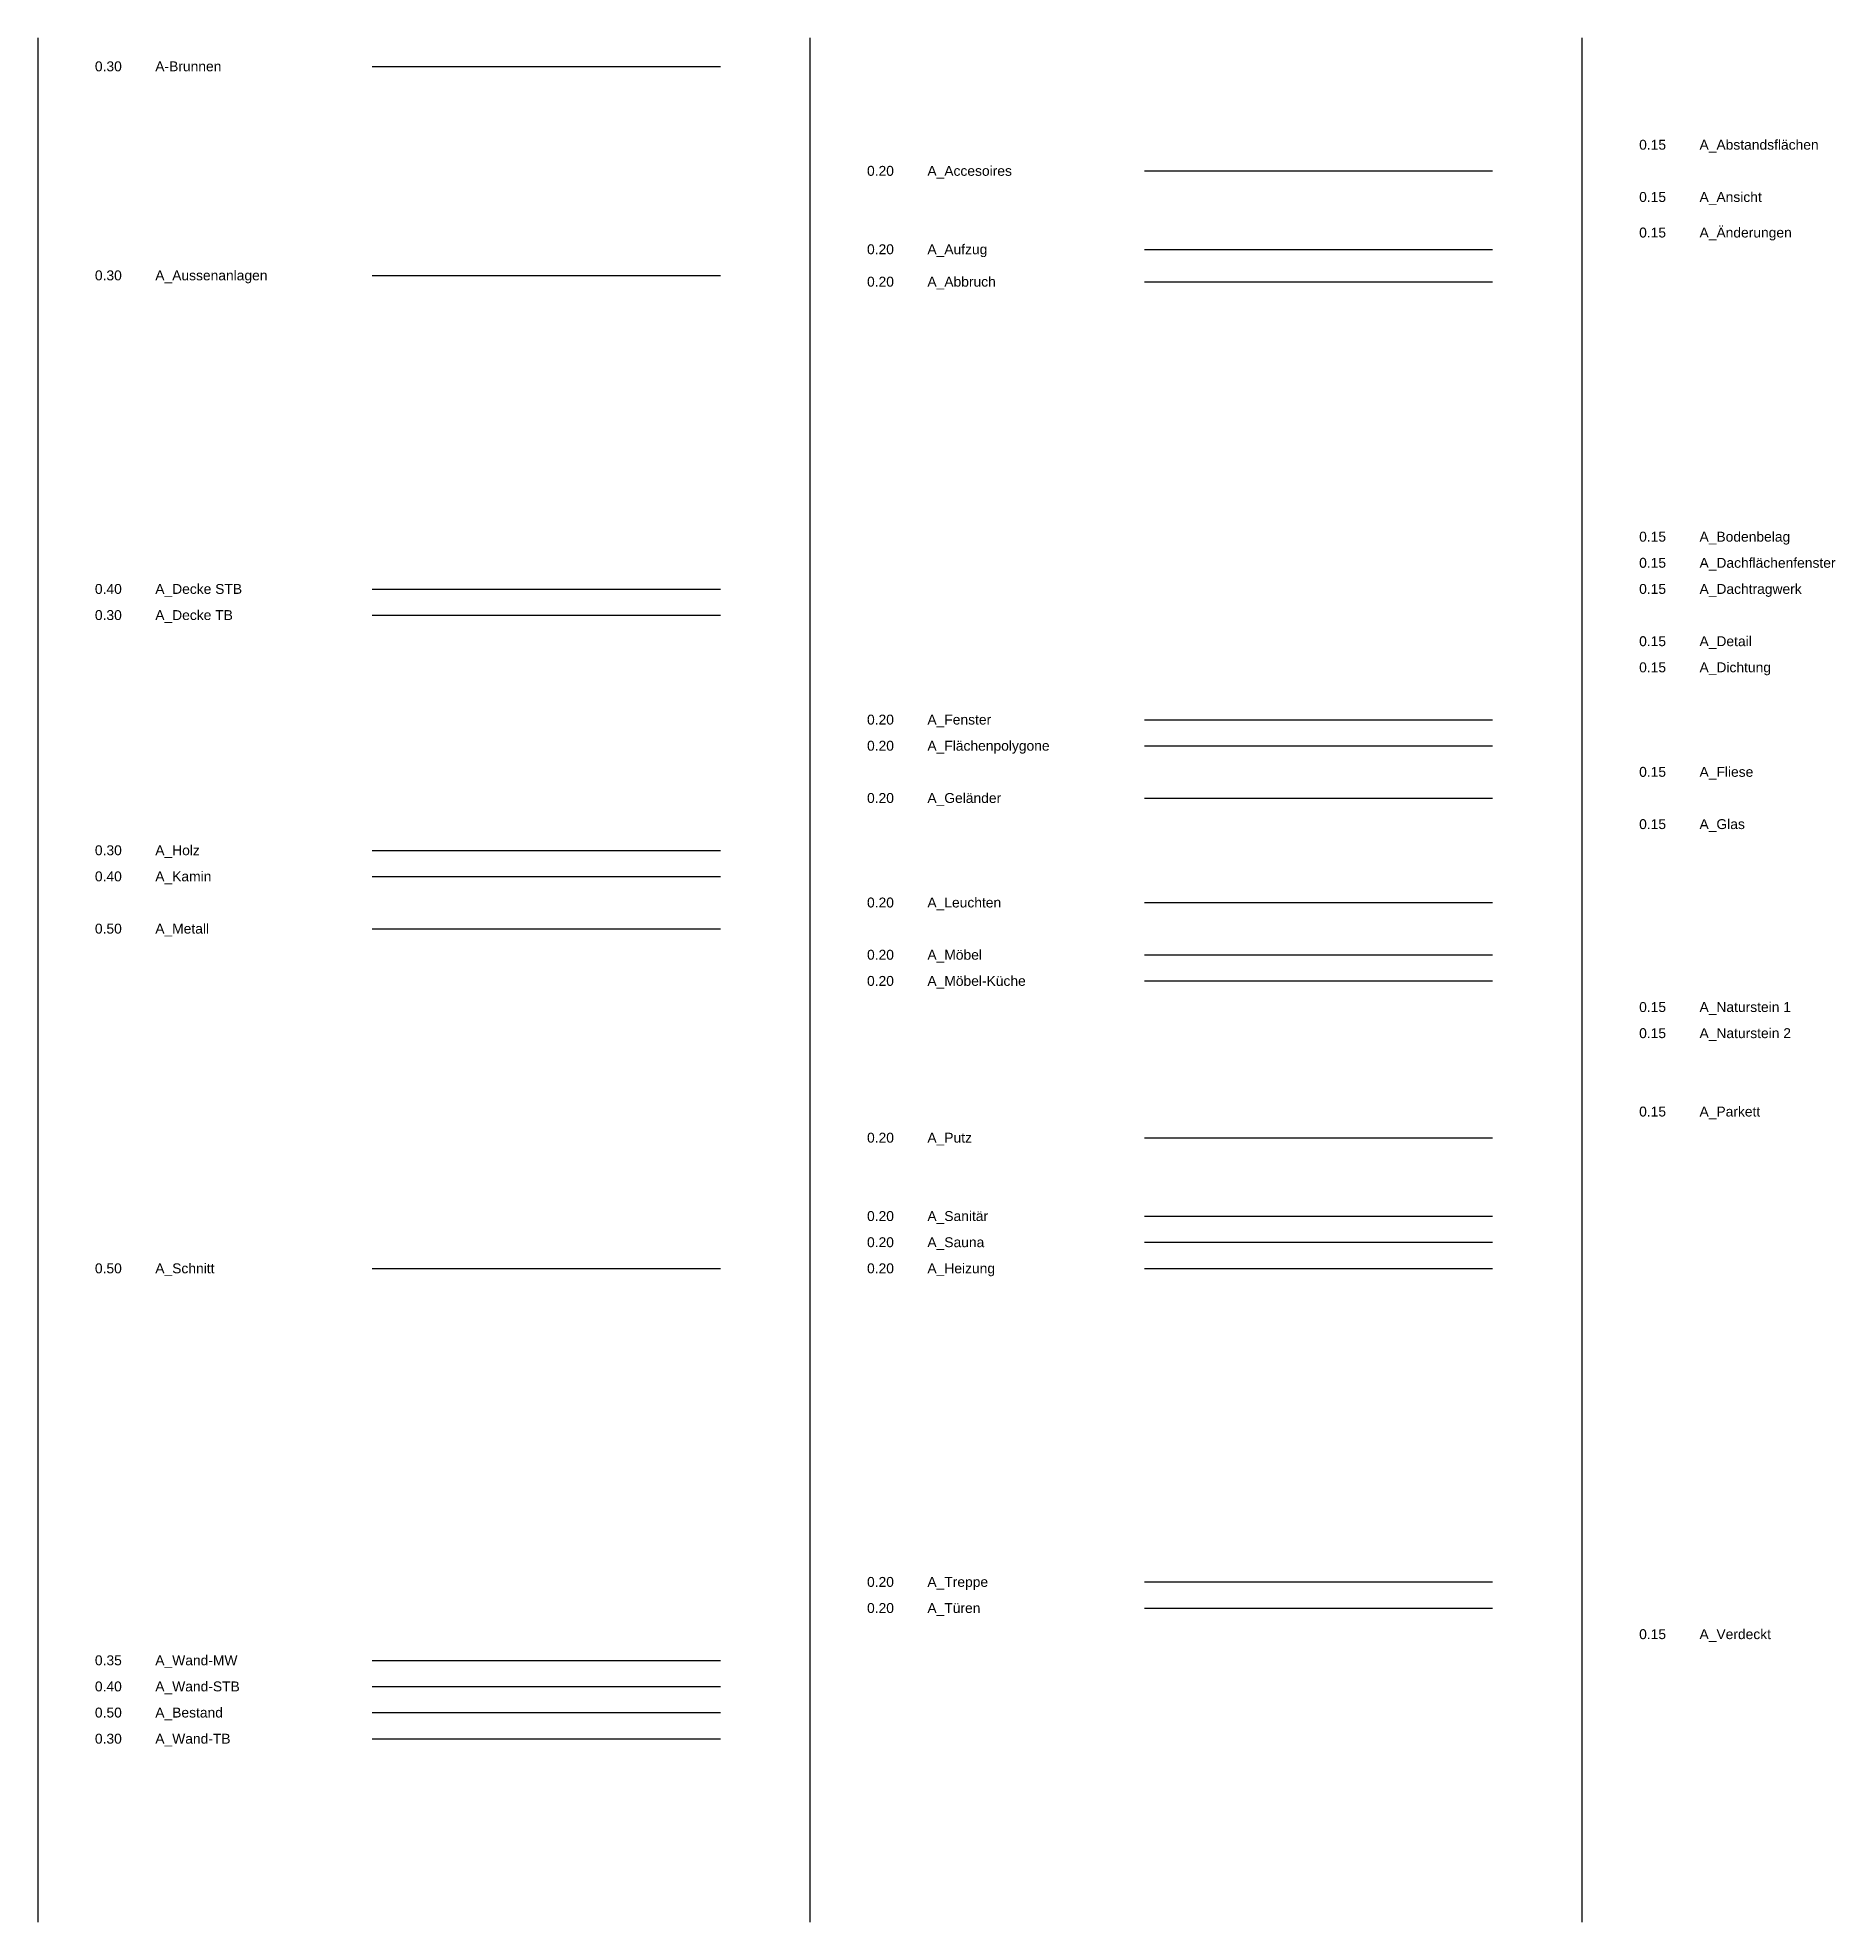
# Model space of a CAD drawing. Extents: x 17699 to 28884, y -7809 to 6608.
# Drawn here: x 17855 to 22396, y 1840 to 6601 of the extents above; entities that cross this region are included whole.
import ezdxf

# ---------------------------------------------------------------- set-up
doc = ezdxf.new("R2010")
doc.units = 0
doc.linetypes.add('PUNKT', pattern=[6.35, 0, -6.35])
doc.linetypes.add('VERDECKT', pattern=[9.525, 6.35, -3.175])
for name, color, linetype in [('A-Brunnen', 6, 'Continuous'), ('A_Abbruch', 2, 'Continuous'), ('A_Abstandsflächen', 9, 'PUNKT'), ('A_Accessoires', 2, 'Continuous'), ('A_Ansicht', 9, 'Continuous'), ('A_Aufzug', 2, 'Continuous'), ('A_Aussenanlagen', 6, 'Continuous'), ('A_Bestand', 5, 'Continuous'), ('A_Bodenbelag', 9, 'Continuous'), ('A_Dachflächenfenster', 9, 'VERDECKT'), ('A_Decke TB', 6, 'Continuous'), ('A_Decke-STB', 3, 'Continuous'), ('A_Detail', 9, 'Continuous'), ('A_Dichtung', 9, 'Continuous'), ('A_Fenster', 4, 'Continuous'), ('A_Fliese', 9, 'Continuous'), ('A_Geländer', 2, 'Continuous'), ('A_Glas', 9, 'Continuous'), ('A_Heizung', 9, 'Continuous'), ('A_Holz', 6, 'Continuous'), ('A_Kamin', 1, 'Continuous'), ('A_Leuchten', 2, 'Continuous'), ('A_Metall', 6, 'Continuous'), ('A_Möbel', 2, 'Continuous'), ('A_Möbel-Küche', 2, 'Continuous'), ('A_Naturstein 1', 9, 'Continuous'), ('A_Naturstein 2', 9, 'Continuous'), ('A_Parkett', 9, 'Continuous'), ('A_Putz', 4, 'Continuous'), ('A_Sanitär', 4, 'Continuous'), ('A_Sauna', 2, 'Continuous'), ('A_Schnitt', 5, 'Continuous'), ('A_Treppe', 4, 'Continuous'), ('A_Türen', 2, 'Continuous'), ('A_Verdeckt', 9, 'VERDECKT'), ('A_Wand -TB', 6, 'Continuous'), ('A_Wand-MW', 1, 'Continuous'), ('A_Wand-STB', 3, 'Continuous'), ('A_Änderungen', 10, 'Continuous')]:
    doc.layers.add(name, color=color, linetype=linetype)
doc.layers.add('A_Dachtragwerk', color=9, linetype='Continuous', lineweight=15)
doc.layers.add('A_Flächenpolygone', color=231, linetype='Continuous', plot=False)
doc.styles.add('ARIAL', font='arial.ttf')
doc.styles.get("Standard").update_dxf_attribs({"font": 'txt.shx'})
doc.linetypes.add('ABBRUCHLINIE', pattern='A,7.5,0,["X",Standard,S=2,R=0,X=0,Y=-1],-1', length=8.5)

msp = doc.modelspace()

# ---------------------------------------------------------------- texts
at = {"layer": 'A-Brunnen', "char_height": 25, "width": 7059.53558, "attachment_point": 1, "style": 'ARIAL'}
for s, insert in [('0.30', (17999.259, 6541.468)), ('A-Brunnen ', (18151.802, 6541.468))]:
    msp.add_mtext(s, dxfattribs=dict(at, insert=insert))
at = {"layer": 'A_Abbruch', "char_height": 25, "width": 7059.53558, "attachment_point": 1, "style": 'ARIAL'}
for s, insert in [('0.20', (19949.949, 5997.413)), ('A_Abbruch', (20102.492, 5997.413))]:
    msp.add_mtext(s, dxfattribs=dict(at, insert=insert))
at = {"layer": 'A_Abstandsflächen', "ltscale": 5, "char_height": 25, "width": 7059.53558, "attachment_point": 1, "style": 'ARIAL'}
for s, insert in [('0.15', (21900.64, 6343.415)), ('A_Abstandsflächen ', (22053.182, 6343.415))]:
    msp.add_mtext(s, dxfattribs=dict(at, insert=insert))
at = {"layer": 'A_Accessoires', "char_height": 25, "width": 7059.53558, "attachment_point": 1, "style": 'ARIAL'}
for s, insert in [('0.20', (19949.949, 6277.398)), ('A_Accesoires ', (20102.492, 6277.398))]:
    msp.add_mtext(s, dxfattribs=dict(at, insert=insert))
at = {"layer": 'A_Ansicht', "ltscale": 5, "char_height": 25, "width": 7059.53558, "attachment_point": 1, "style": 'ARIAL'}
for s, insert in [('0.15', (21900.64, 6211.381)), ('A_Ansicht ', (22053.182, 6211.381))]:
    msp.add_mtext(s, dxfattribs=dict(at, insert=insert))
at = {"layer": 'A_Aufzug', "char_height": 25, "width": 7059.53558, "attachment_point": 1, "style": 'ARIAL'}
for s, insert in [('0.20', (19949.949, 6079.346)), ('A_Aufzug ', (20102.492, 6079.346))]:
    msp.add_mtext(s, dxfattribs=dict(at, insert=insert))
at = {"layer": 'A_Aussenanlagen', "char_height": 25, "width": 7059.53558, "attachment_point": 1, "style": 'ARIAL'}
for s, insert in [('0.30', (17999.259, 6013.328)), ('A_Aussenanlagen ', (18151.802, 6013.328))]:
    msp.add_mtext(s, dxfattribs=dict(at, insert=insert))
at = {"layer": 'A_Bestand', "char_height": 25, "width": 7059.53558, "attachment_point": 1, "style": 'ARIAL'}
for s, insert in [('0.50', (17999.259, 2382.369)), ('A_Bestand ', (18151.802, 2382.369))]:
    msp.add_mtext(s, dxfattribs=dict(at, insert=insert))
at = {"layer": 'A_Bodenbelag', "char_height": 25, "width": 7059.53558, "attachment_point": 1, "style": 'ARIAL'}
for s, insert in [('0.15', (21900.64, 5353.154)), ('A_Bodenbelag', (22053.182, 5353.154))]:
    msp.add_mtext(s, dxfattribs=dict(at, insert=insert))
at = {"layer": 'A_Dachflächenfenster', "insert": (22053.182, 5287.136), "char_height": 25, "width": 7059.53558, "attachment_point": 1, "style": 'ARIAL'}
msp.add_mtext('A_Dachflächenfenster', dxfattribs=at)
at = {"layer": 'A_Dachtragwerk', "char_height": 25, "attachment_point": 1, "style": 'ARIAL'}
for s, insert, width in [('0.15', (21900.64, 5221.119), 70.08361), ('A_Dachtragwerk', (22053.182, 5221.119), 7059.53558)]:
    msp.add_mtext(s, dxfattribs=dict(at, insert=insert, width=width))
at = {"layer": 'A_Decke TB', "char_height": 25, "width": 7059.53558, "attachment_point": 1, "style": 'ARIAL'}
for s, insert in [('0.30', (17999.259, 5155.102)), ('A_Decke TB', (18151.802, 5155.102))]:
    msp.add_mtext(s, dxfattribs=dict(at, insert=insert))
at = {"layer": 'A_Decke-STB', "char_height": 25, "attachment_point": 1, "style": 'ARIAL'}
for s, insert, width in [('0.40', (17999.259, 5221.119), 70.08361), ('A_Decke STB', (18151.802, 5221.119), 7059.53558)]:
    msp.add_mtext(s, dxfattribs=dict(at, insert=insert, width=width))
at = {"layer": 'A_Detail', "char_height": 25, "attachment_point": 1, "style": 'ARIAL'}
for s, insert, width in [('0.15', (21900.64, 5089.084), 70.08361), ('A_Detail', (22053.182, 5089.084), 7059.53558)]:
    msp.add_mtext(s, dxfattribs=dict(at, insert=insert, width=width))
at = {"layer": 'A_Dichtung', "char_height": 25, "attachment_point": 1, "style": 'ARIAL'}
for s, insert, width in [('0.15', (21900.64, 5023.067), 70.08361), ('A_Dichtung', (22053.182, 5023.067), 7059.53558)]:
    msp.add_mtext(s, dxfattribs=dict(at, insert=insert, width=width))
at = {"layer": 'A_Fenster', "char_height": 25, "width": 7059.53558, "attachment_point": 1, "style": 'ARIAL'}
for s, insert in [('0.20', (19949.949, 4891.032)), ('A_Fenster', (20102.492, 4891.032))]:
    msp.add_mtext(s, dxfattribs=dict(at, insert=insert))
at = {"layer": 'A_Fliese', "char_height": 25, "width": 7059.53558, "attachment_point": 1, "style": 'ARIAL'}
for s, insert in [('0.15', (21900.64, 4758.997)), ('A_Fliese ', (22053.182, 4758.997))]:
    msp.add_mtext(s, dxfattribs=dict(at, insert=insert))
at = {"layer": 'A_Flächenpolygone', "char_height": 25, "width": 7059.53558, "attachment_point": 1, "style": 'ARIAL'}
for s, insert in [('0.20', (19949.949, 4825.014)), ('A_Flächenpolygone', (20102.492, 4825.014))]:
    msp.add_mtext(s, dxfattribs=dict(at, insert=insert))
at = {"layer": 'A_Geländer', "char_height": 25, "width": 7059.53558, "attachment_point": 1, "style": 'ARIAL'}
for s, insert in [('0.20', (19949.949, 4692.979)), ('A_Geländer', (20102.492, 4692.979))]:
    msp.add_mtext(s, dxfattribs=dict(at, insert=insert))
at = {"layer": 'A_Glas', "insert": (22053.182, 4626.962), "char_height": 25, "width": 7059.53558, "attachment_point": 1, "style": 'ARIAL'}
msp.add_mtext('A_Glas', dxfattribs=at)
at = {"layer": 'A_Heizung', "char_height": 25, "width": 7059.53558, "attachment_point": 1, "style": 'ARIAL'}
for s, insert in [('0.20', (19949.949, 3504.666)), ('A_Heizung', (20102.492, 3504.666))]:
    msp.add_mtext(s, dxfattribs=dict(at, insert=insert))
at = {"layer": 'A_Holz', "char_height": 25, "width": 7059.53558, "attachment_point": 1, "style": 'ARIAL'}
for s, insert in [('0.30', (17999.259, 4560.945)), ('A_Holz ', (18151.802, 4560.945))]:
    msp.add_mtext(s, dxfattribs=dict(at, insert=insert))
at = {"layer": 'A_Kamin', "char_height": 25, "attachment_point": 1, "style": 'ARIAL'}
for s, insert, width in [('0.40', (17999.259, 4494.927), 70.08361), ('A_Kamin', (18151.802, 4494.927), 7059.53558)]:
    msp.add_mtext(s, dxfattribs=dict(at, insert=insert, width=width))
at = {"layer": 'A_Leuchten', "char_height": 25, "width": 7059.53558, "attachment_point": 1, "style": 'ARIAL'}
for s, insert in [('0.20', (19949.949, 4428.91)), ('A_Leuchten ', (20102.492, 4428.91))]:
    msp.add_mtext(s, dxfattribs=dict(at, insert=insert))
at = {"layer": 'A_Metall', "char_height": 25, "width": 7059.53558, "attachment_point": 1, "style": 'ARIAL'}
for s, insert in [('0.50', (17999.259, 4362.892)), ('A_Metall', (18151.802, 4362.892))]:
    msp.add_mtext(s, dxfattribs=dict(at, insert=insert))
at = {"layer": 'A_Möbel', "char_height": 25, "width": 7059.53558, "attachment_point": 1, "style": 'ARIAL'}
for s, insert in [('0.20', (19949.949, 4296.875)), ('A_Möbel', (20102.492, 4296.875))]:
    msp.add_mtext(s, dxfattribs=dict(at, insert=insert))
at = {"layer": 'A_Möbel-Küche', "char_height": 25, "width": 7059.53558, "attachment_point": 1, "style": 'ARIAL'}
for s, insert in [('0.20', (19949.949, 4230.857)), ('A_Möbel-Küche ', (20102.492, 4230.857))]:
    msp.add_mtext(s, dxfattribs=dict(at, insert=insert))
at = {"layer": 'A_Naturstein 1', "char_height": 25, "width": 7059.53558, "attachment_point": 1, "style": 'ARIAL'}
for s, insert in [('0.15', (21900.64, 4164.84)), ('A_Naturstein 1', (22053.182, 4164.84))]:
    msp.add_mtext(s, dxfattribs=dict(at, insert=insert))
at = {"layer": 'A_Naturstein 2', "char_height": 25, "width": 7059.53558, "attachment_point": 1, "style": 'ARIAL'}
for s, insert in [('0.15', (21900.64, 4098.823)), ('A_Naturstein 2', (22053.182, 4098.823))]:
    msp.add_mtext(s, dxfattribs=dict(at, insert=insert))
at = {"layer": 'A_Parkett', "char_height": 25, "width": 7059.53558, "attachment_point": 1, "style": 'ARIAL'}
for s, insert in [('0.15', (21900.64, 3900.77)), ('A_Parkett', (22053.182, 3900.77))]:
    msp.add_mtext(s, dxfattribs=dict(at, insert=insert))
at = {"layer": 'A_Putz', "char_height": 25, "width": 7059.53558, "attachment_point": 1, "style": 'ARIAL'}
for s, insert in [('0.20', (19949.949, 3834.753)), ('A_Putz ', (20102.492, 3834.753))]:
    msp.add_mtext(s, dxfattribs=dict(at, insert=insert))
at = {"layer": 'A_Sanitär', "char_height": 25, "width": 7059.53558, "attachment_point": 1, "style": 'ARIAL'}
for s, insert in [('0.20', (19949.949, 3636.7)), ('A_Sanitär ', (20102.492, 3636.7))]:
    msp.add_mtext(s, dxfattribs=dict(at, insert=insert))
at = {"layer": 'A_Sauna', "char_height": 25, "width": 7059.53558, "attachment_point": 1, "style": 'ARIAL'}
for s, insert in [('0.20', (19949.949, 3570.683)), ('A_Sauna', (20102.492, 3570.683))]:
    msp.add_mtext(s, dxfattribs=dict(at, insert=insert))
at = {"layer": 'A_Schnitt', "char_height": 25, "width": 7059.53558, "attachment_point": 1, "style": 'ARIAL'}
for s, insert in [('0.50', (17999.259, 3504.666)), ('A_Schnitt', (18151.802, 3504.666))]:
    msp.add_mtext(s, dxfattribs=dict(at, insert=insert))
at = {"layer": 'A_Treppe', "char_height": 25, "width": 7059.53558, "attachment_point": 1, "style": 'ARIAL'}
for s, insert in [('0.20', (19949.949, 2712.456)), ('A_Treppe', (20102.492, 2712.456))]:
    msp.add_mtext(s, dxfattribs=dict(at, insert=insert))
at = {"layer": 'A_Türen', "char_height": 25, "width": 7059.53558, "attachment_point": 1, "style": 'ARIAL'}
for s, insert in [('0.20', (19949.949, 2646.439)), ('A_Türen', (20102.492, 2646.439))]:
    msp.add_mtext(s, dxfattribs=dict(at, insert=insert))
at = {"layer": 'A_Verdeckt', "char_height": 25, "attachment_point": 1, "style": 'ARIAL'}
for s, insert, width in [('0.15', (21900.64, 5287.136), 70.08361), ('0.15', (21900.64, 4626.962), 70.08361), ('0.15', (21900.64, 2580.421), 70.08361), ('A_Verdeckt ', (22053.182, 2580.421), 7059.53558)]:
    msp.add_mtext(s, dxfattribs=dict(at, insert=insert, width=width))
at = {"layer": 'A_Wand -TB', "char_height": 25, "width": 7059.53558, "attachment_point": 1, "style": 'ARIAL'}
for s, insert in [('0.30', (17999.259, 2316.352)), ('A_Wand-TB', (18151.802, 2316.352))]:
    msp.add_mtext(s, dxfattribs=dict(at, insert=insert))
at = {"layer": 'A_Wand-MW', "char_height": 25, "attachment_point": 1, "style": 'ARIAL'}
for s, insert, width in [('0.35', (17999.259, 2514.404), 70.08361), ('A_Wand-MW', (18151.802, 2514.404), 7059.53558)]:
    msp.add_mtext(s, dxfattribs=dict(at, insert=insert, width=width))
at = {"layer": 'A_Wand-STB', "char_height": 25, "attachment_point": 1, "style": 'ARIAL'}
for s, insert, width in [('0.40', (17999.259, 2448.386), 70.08361), ('A_Wand-STB', (18151.802, 2448.386), 7059.53558)]:
    msp.add_mtext(s, dxfattribs=dict(at, insert=insert, width=width))
at = {"layer": 'A_Änderungen', "ltscale": 5, "char_height": 25, "width": 7059.53558, "attachment_point": 1, "style": 'ARIAL'}
for s, insert in [('0.15', (21900.64, 6121.561)), ('\\pt125,150;A_Änderungen ', (22053.182, 6121.561))]:
    msp.add_mtext(s, dxfattribs=dict(at, insert=insert))

# ---------------------------------------------------------------- linework, layer by layer
for points in [[(17854.703, 6601.338), (17854.703, 1839.953)], [(19805.393, 6601.338), (19805.393, 1839.953)], [(21756.083, 6601.338), (21756.083, 1839.953)]]:
    msp.add_lwpolyline(points)
at = {"layer": 'A-Brunnen'}
msp.add_line((18700.024, 6528.748), (19579.479, 6528.748), dxfattribs=at)
at = {"layer": 'A_Abbruch', "linetype": 'ABBRUCHLINIE', "ltscale": 10}
msp.add_line((20650.715, 5984.693), (21530.169, 5984.693), dxfattribs=at)
at = {"layer": 'A_Accessoires'}
msp.add_line((20650.715, 6264.678), (21530.169, 6264.678), dxfattribs=at)
at = {"layer": 'A_Aufzug'}
msp.add_line((20650.715, 6066.626), (21530.169, 6066.626), dxfattribs=at)
at = {"layer": 'A_Aussenanlagen'}
msp.add_line((18700.024, 6000.608), (19579.479, 6000.608), dxfattribs=at)
at = {"layer": 'A_Bestand'}
msp.add_line((18700.024, 2369.649), (19579.479, 2369.649), dxfattribs=at)
at = {"layer": 'A_Decke TB'}
msp.add_line((18700.024, 5142.382), (19579.479, 5142.382), dxfattribs=at)
at = {"layer": 'A_Decke-STB'}
msp.add_line((18700.024, 5208.399), (19579.479, 5208.399), dxfattribs=at)
at = {"layer": 'A_Fenster'}
msp.add_line((20650.715, 4878.312), (21530.169, 4878.312), dxfattribs=at)
at = {"layer": 'A_Flächenpolygone'}
msp.add_line((20650.715, 4812.294), (21530.169, 4812.294), dxfattribs=at)
at = {"layer": 'A_Geländer'}
msp.add_line((20650.715, 4680.26), (21530.169, 4680.26), dxfattribs=at)
at = {"layer": 'A_Heizung'}
msp.add_line((20650.715, 3491.946), (21530.169, 3491.946), dxfattribs=at)
at = {"layer": 'A_Holz'}
msp.add_line((18700.024, 4548.225), (19579.479, 4548.225), dxfattribs=at)
at = {"layer": 'A_Kamin'}
msp.add_line((18700.024, 4482.207), (19579.479, 4482.207), dxfattribs=at)
at = {"layer": 'A_Leuchten'}
msp.add_line((20650.715, 4416.19), (21530.169, 4416.19), dxfattribs=at)
at = {"layer": 'A_Metall'}
msp.add_line((18700.024, 4350.172), (19579.479, 4350.172), dxfattribs=at)
at = {"layer": 'A_Möbel'}
msp.add_line((20650.715, 4284.155), (21530.169, 4284.155), dxfattribs=at)
at = {"layer": 'A_Möbel-Küche'}
msp.add_line((20650.715, 4218.137), (21530.169, 4218.137), dxfattribs=at)
at = {"layer": 'A_Putz'}
msp.add_line((20650.715, 3822.033), (21530.169, 3822.033), dxfattribs=at)
at = {"layer": 'A_Sanitär'}
msp.add_line((20650.715, 3623.98), (21530.169, 3623.98), dxfattribs=at)
at = {"layer": 'A_Sauna'}
msp.add_line((20650.715, 3557.963), (21530.169, 3557.963), dxfattribs=at)
at = {"layer": 'A_Schnitt'}
msp.add_line((18700.024, 3491.946), (19579.479, 3491.946), dxfattribs=at)
at = {"layer": 'A_Treppe'}
msp.add_line((20650.715, 2699.736), (21530.169, 2699.736), dxfattribs=at)
at = {"layer": 'A_Türen'}
msp.add_line((20650.715, 2633.719), (21530.169, 2633.719), dxfattribs=at)
at = {"layer": 'A_Wand -TB'}
msp.add_line((18700.024, 2303.632), (19579.479, 2303.632), dxfattribs=at)
at = {"layer": 'A_Wand-MW'}
msp.add_line((18700.024, 2501.684), (19579.479, 2501.684), dxfattribs=at)
at = {"layer": 'A_Wand-STB'}
msp.add_line((18700.024, 2435.667), (19579.479, 2435.667), dxfattribs=at)

msp.set_redraw_order([(e.dxf.handle, doc.entitydb.next_handle()) for e in msp.query("TEXT MTEXT ATTDEF DIMENSION ARC_DIMENSION")])  # texts and dimensions are drawn at this point

doc.saveas('drawing.dxf')
